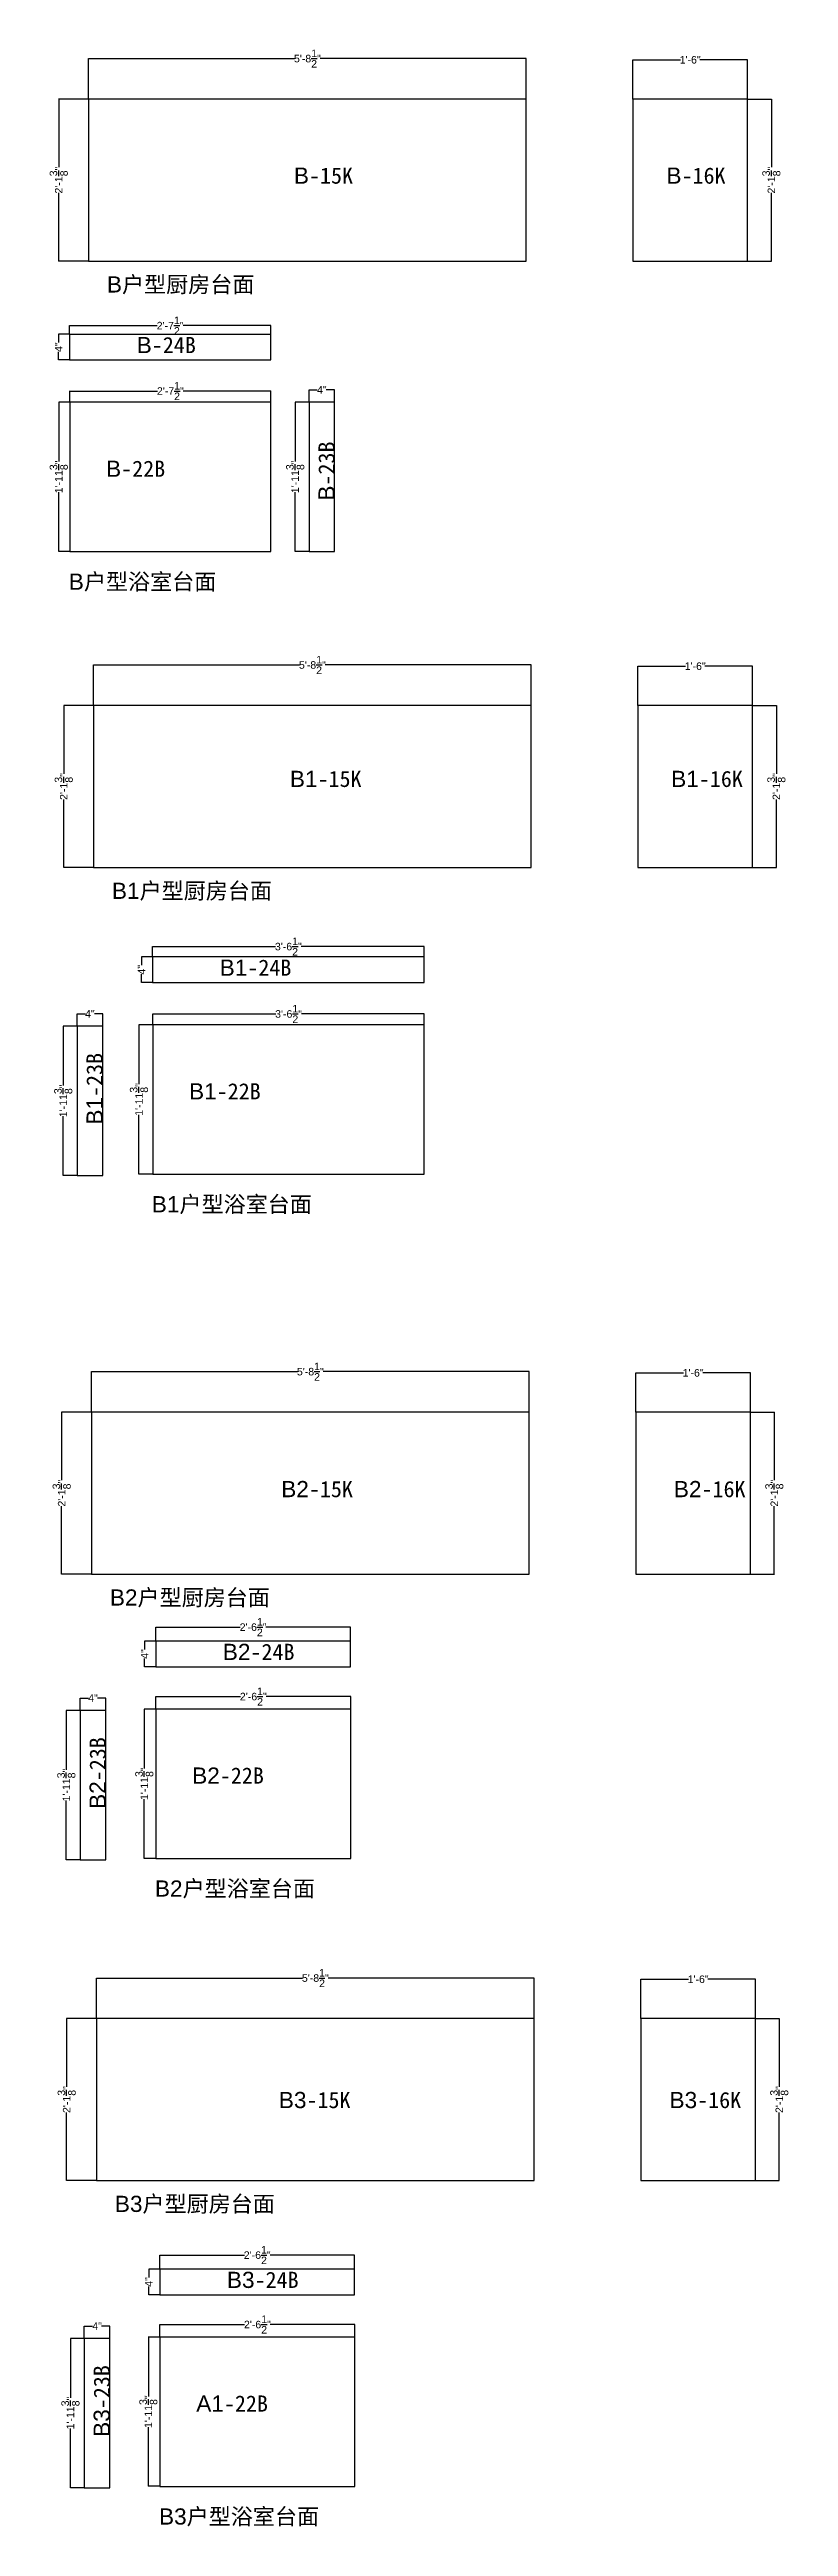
# Model space of a CAD drawing. Header units: inches. Extents: x -997106 to 39633, y -30199 to 1961.
# Drawn here: x 25668 to 28606, y -12896 to -3041 of the extents above; entities that cross this region are included whole.
import ezdxf

# ---------------------------------------------------------------- set-up
doc = ezdxf.new("R2010")
doc.units = ezdxf.units.IN
doc.header["$MEASUREMENT"] = 0
doc.layers.get('Defpoints').update_dxf_attribs({"color": 3})
doc.layers.add('编号', color=10, linetype='Continuous', plot=False)
doc.styles.get("Standard").update_dxf_attribs({"font": 'arial.ttf'})
doc.dimstyles.get("Standard").update_dxf_attribs({"dimtxt": 30, "dimasz": 1, "dimexe": 0.18, "dimexo": 0.0625, "dimgap": 0.09, "dimtad": 0, "dimtoh": 1, "dimdec": 4, "dimlfac": 0.03937, "dimzin": 0, "dimdsep": 46, "dimlunit": 4, "dimtxsty": 'Standard', "dimblk": 'ARCHTICK', "dimcen": 1, "dimadec": 0, "dimazin": 0, "dimtfac": 1, "dimtdec": 4, "dimtix": 1, "dimtofl": 0, "dimtmove": 2, "dimatfit": 3, "dimldrblk": 'ARCHTICK', "dimfxl": 1, "dimtolj": 1, "dimtzin": 0, "dimarcsym": 0})

msp = doc.modelspace()

# ---------------------------------------------------------------- texts
at = {"char_height": 64.3508622, "attachment_point": 1}
for s, insert in [('B{\\fSimSun|b0|i0|c134|p2;户型厨房台面}', (25895.79883, -3942.92955)), ('B{\\fSimSun|b0|i0|c134|p2;户型浴室台面}', (25744.17519, -5125.5741)), ('B1{\\fSimSun|b0|i0|c134|p2;户型厨房台面}', (25915.66623, -6355.57593)), ('B1{\\fSimSun|b0|i0|c134|p2;户型浴室台面}', (26074.25436, -7602.6629)), ('B2{\\fSimSun|b0|i0|c134|p2;户型厨房台面}', (25907.48433, -9167.21558)), ('B2{\\fSimSun|b0|i0|c134|p2;户型浴室台面}', (26086.64589, -10325.15201)), ('B3{\\fSimSun|b0|i0|c134|p2;户型厨房台面}', (25927.35174, -11579.86196)), ('B3{\\fSimSun|b0|i0|c134|p2;户型浴室台面}', (26102.91241, -12823.66021))]:
    msp.add_mtext(s, dxfattribs=dict(at, insert=insert))
at = {"layer": '编号', "char_height": 64.3508622, "attachment_point": 1}
for s, insert in [('B{\\fSimSun|b0|i0|c134|p2;-15K}', (26639.44463, -3509.96875)), ('B{\\fSimSun|b0|i0|c134|p2;-16K}', (28121.18828, -3509.96875)), ('B{\\fSimSun|b0|i0|c134|p2;-24B}', (26014.25669, -4184.17175)), ('B{\\fSimSun|b0|i0|c134|p2;-22B}', (25892.32464, -4676.243)), ('B1{\\fSimSun|b0|i0|c134|p2;-15K}', (26623.41302, -5910.32189)), ('B1{\\fSimSun|b0|i0|c134|p2;-16K}', (28140.06694, -5910.32189)), ('B1{\\fSimSun|b0|i0|c134|p2;-24B}', (26344.33585, -6661.26055)), ('B1{\\fSimSun|b0|i0|c134|p2;-22B}', (26222.4038, -7153.33181)), ('B2{\\fSimSun|b0|i0|c134|p2;-15K}', (26589.0756, -8735.98948)), ('B2{\\fSimSun|b0|i0|c134|p2;-16K}', (28150.67949, -8735.98948)), ('B2{\\fSimSun|b0|i0|c134|p2;-24B}', (26356.72739, -9383.74966)), ('B2{\\fSimSun|b0|i0|c134|p2;-22B}', (26234.79534, -9875.82091)), ('B3{\\fSimSun|b0|i0|c134|p2;-15K}', (26579.53628, -11166.72972)), ('B3{\\fSimSun|b0|i0|c134|p2;-16K}', (28133.38456, -11166.72972)), ('B3{\\fSimSun|b0|i0|c134|p2;-24B}', (26372.99391, -11882.25786)), ('A1{\\fSimSun|b0|i0|c134|p2;-22B}', (26251.06186, -12374.32912))]:
    msp.add_mtext(s, dxfattribs=dict(at, insert=insert))
at = {"layer": '编号', "char_height": 64.3508622, "attachment_point": 1, "rotation": 90}
for s, insert in [('B{\\fSimSun|b0|i0|c134|p2;-23B}', (26736.87208, -4835.28008)), ('B1{\\fSimSun|b0|i0|c134|p2;-23B}', (25814.2877, -7318.02686)), ('B2{\\fSimSun|b0|i0|c134|p2;-23B}', (25826.67923, -10040.51596)), ('B3{\\fSimSun|b0|i0|c134|p2;-23B}', (25842.94576, -12539.02416))]:
    msp.add_mtext(s, dxfattribs=dict(at, insert=insert))

# ---------------------------------------------------------------- blocks, each defined once
blk = doc.blocks.new('_ArchTick')
at = {"color": 0, "linetype": 'ByBlock', "const_width": 0.15}
blk.add_lwpolyline([(-0.5, -0.5), (0.5, 0.5)], dxfattribs=at)
blk = doc.blocks.new('*D202')
at = {"color": 0, "lineweight": -2, "transparency": 16777216}
for p, q in [((25834.7, -8461.9), (25834.7, -8300.7)), ((25834.7, -8300.9), (26653.8, -8300.9)), ((27574.7, -8300.9), (26755.6, -8300.9)), ((27574.7, -8461.9), (27574.7, -8300.7))]:
    blk.add_line(p, q, dxfattribs=at)
at = {"layer": 'Defpoints', "color": 0, "transparency": 16777216}
for p in [(27574.7, -8300.9), (25834.7, -8461.9), (27574.7, -8461.9)]:
    blk.add_point(p, dxfattribs=at)
at = {"color": 0, "lineweight": -2, "transparency": 16777216, "rotation": 180}
blk.add_blockref('_ArchTick', (25834.7, -8300.9), dxfattribs=at)
at = {"color": 0, "lineweight": -2, "transparency": 16777216}
blk.add_blockref('_ArchTick', (27574.7, -8300.9), dxfattribs=at)
at = {"color": 0, "transparency": 16777216, "insert": (26704.7, -8300.9), "char_height": 30, "attachment_point": 5}
blk.add_mtext('\\A1;5\'-8{\\H1x;\\S1/2;}"', dxfattribs=at)
blk = doc.blocks.new('*D203')
at = {"color": 0, "lineweight": -2, "transparency": 16777216}
for p, q in [((25834.7, -8461.9), (25715.5, -8461.9)), ((25715.7, -8461.9), (25715.7, -8733.3)), ((25715.7, -9106.9), (25715.7, -8835.6)), ((25834.7, -9106.9), (25715.5, -9106.9))]:
    blk.add_line(p, q, dxfattribs=at)
at = {"layer": 'Defpoints', "color": 0, "transparency": 16777216}
for p in [(25834.7, -8461.9), (25715.7, -9106.9), (25834.7, -9106.9)]:
    blk.add_point(p, dxfattribs=at)
at = {"color": 0, "lineweight": -2, "transparency": 16777216}
for p, rotation in [((25715.7, -8461.9), 90), ((25715.7, -9106.9), 270)]:
    blk.add_blockref('_ArchTick', p, dxfattribs=dict(at, rotation=rotation))
at = {"color": 0, "transparency": 16777216, "insert": (25715.7, -8784.4), "char_height": 30, "attachment_point": 5, "rotation": 90}
blk.add_mtext('\\A1;2\'-1{\\H1x;\\S3/8;}"', dxfattribs=at)
blk = doc.blocks.new('*D204')
at = {"color": 0, "lineweight": -2, "transparency": 16777216}
for p, q in [((27998.8, -8461.9), (27998.8, -8305.7)), ((27998.8, -8305.8), (28188.8, -8305.8)), ((28455.8, -8305.8), (28265.9, -8305.8)), ((28455.8, -8461.9), (28455.8, -8305.7))]:
    blk.add_line(p, q, dxfattribs=at)
at = {"layer": 'Defpoints', "color": 0, "transparency": 16777216}
for p in [(28455.8, -8305.8), (27998.8, -8461.9), (28455.8, -8461.9)]:
    blk.add_point(p, dxfattribs=at)
at = {"color": 0, "lineweight": -2, "transparency": 16777216, "rotation": 180}
blk.add_blockref('_ArchTick', (27998.8, -8305.8), dxfattribs=at)
at = {"color": 0, "lineweight": -2, "transparency": 16777216}
blk.add_blockref('_ArchTick', (28455.8, -8305.8), dxfattribs=at)
at = {"color": 0, "transparency": 16777216, "insert": (28227.3, -8305.8), "char_height": 30, "attachment_point": 5}
blk.add_mtext('\\A1;1\'-6"', dxfattribs=at)
blk = doc.blocks.new('*D205')
at = {"color": 0, "lineweight": -2, "transparency": 16777216}
for p, q in [((28455.9, -8461.9), (28550.3, -8461.9)), ((28550.1, -8461.9), (28550.1, -8733.3)), ((28550.1, -9106.9), (28550.1, -8835.6)), ((28455.9, -9106.9), (28550.3, -9106.9))]:
    blk.add_line(p, q, dxfattribs=at)
at = {"layer": 'Defpoints', "color": 0, "transparency": 16777216}
for p in [(28455.8, -8461.9), (28455.8, -9106.9), (28550.1, -9106.9)]:
    blk.add_point(p, dxfattribs=at)
at = {"color": 0, "lineweight": -2, "transparency": 16777216}
for p, rotation in [((28550.1, -8461.9), 90), ((28550.1, -9106.9), 270)]:
    blk.add_blockref('_ArchTick', p, dxfattribs=dict(at, rotation=rotation))
at = {"color": 0, "transparency": 16777216, "insert": (28550.1, -8784.4), "char_height": 30, "attachment_point": 5, "rotation": 90}
blk.add_mtext('\\A1;2\'-1{\\H1x;\\S3/8;}"', dxfattribs=at)
blk = doc.blocks.new('*D242')
at = {"color": 0, "lineweight": -2, "transparency": 16777216}
for p, q in [((25854.6, -10874.5), (25854.6, -10713.4)), ((25854.6, -10713.5), (26673.7, -10713.5)), ((27594.6, -10713.5), (26775.5, -10713.5)), ((27594.6, -10874.5), (27594.6, -10713.4))]:
    blk.add_line(p, q, dxfattribs=at)
at = {"layer": 'Defpoints', "color": 0, "transparency": 16777216}
for p in [(27594.6, -10713.5), (25854.6, -10874.6), (27594.6, -10874.6)]:
    blk.add_point(p, dxfattribs=at)
at = {"color": 0, "lineweight": -2, "transparency": 16777216, "rotation": 180}
blk.add_blockref('_ArchTick', (25854.6, -10713.5), dxfattribs=at)
at = {"color": 0, "lineweight": -2, "transparency": 16777216}
blk.add_blockref('_ArchTick', (27594.6, -10713.5), dxfattribs=at)
at = {"color": 0, "transparency": 16777216, "insert": (26724.6, -10713.5), "char_height": 30, "attachment_point": 5}
blk.add_mtext('\\A1;5\'-8{\\H1x;\\S1/2;}"', dxfattribs=at)
blk = doc.blocks.new('*D243')
at = {"color": 0, "lineweight": -2, "transparency": 16777216}
for p, q in [((25854.5, -10874.6), (25735.4, -10874.6)), ((25735.6, -10874.6), (25735.6, -11146)), ((25735.6, -11519.6), (25735.6, -11248.2)), ((25854.5, -11519.6), (25735.4, -11519.6))]:
    blk.add_line(p, q, dxfattribs=at)
at = {"layer": 'Defpoints', "color": 0, "transparency": 16777216}
for p in [(25854.6, -10874.6), (25735.6, -11519.6), (25854.6, -11519.6)]:
    blk.add_point(p, dxfattribs=at)
at = {"color": 0, "lineweight": -2, "transparency": 16777216}
for p, rotation in [((25735.6, -10874.6), 90), ((25735.6, -11519.6), 270)]:
    blk.add_blockref('_ArchTick', p, dxfattribs=dict(at, rotation=rotation))
at = {"color": 0, "transparency": 16777216, "insert": (25735.6, -11197.1), "char_height": 30, "attachment_point": 5, "rotation": 90}
blk.add_mtext('\\A1;2\'-1{\\H1x;\\S3/8;}"', dxfattribs=at)
blk = doc.blocks.new('*D244')
at = {"color": 0, "lineweight": -2, "transparency": 16777216}
for p, q in [((28018.7, -10874.5), (28018.7, -10718.3)), ((28018.7, -10718.5), (28208.6, -10718.5)), ((28475.7, -10718.5), (28285.8, -10718.5)), ((28475.7, -10874.5), (28475.7, -10718.3))]:
    blk.add_line(p, q, dxfattribs=at)
at = {"layer": 'Defpoints', "color": 0, "transparency": 16777216}
for p in [(28475.7, -10718.5), (28018.7, -10874.6), (28475.7, -10874.6)]:
    blk.add_point(p, dxfattribs=at)
at = {"color": 0, "lineweight": -2, "transparency": 16777216, "rotation": 180}
blk.add_blockref('_ArchTick', (28018.7, -10718.5), dxfattribs=at)
at = {"color": 0, "lineweight": -2, "transparency": 16777216}
blk.add_blockref('_ArchTick', (28475.7, -10718.5), dxfattribs=at)
at = {"color": 0, "transparency": 16777216, "insert": (28247.2, -10718.5), "char_height": 30, "attachment_point": 5}
blk.add_mtext('\\A1;1\'-6"', dxfattribs=at)
blk = doc.blocks.new('*D245')
at = {"color": 0, "lineweight": -2, "transparency": 16777216}
for p, q in [((28475.8, -10874.6), (28570.1, -10874.6)), ((28569.9, -10874.6), (28569.9, -11146)), ((28569.9, -11519.6), (28569.9, -11248.2)), ((28475.8, -11519.6), (28570.1, -11519.6))]:
    blk.add_line(p, q, dxfattribs=at)
at = {"layer": 'Defpoints', "color": 0, "transparency": 16777216}
for p in [(28475.7, -10874.6), (28475.7, -11519.6), (28569.9, -11519.6)]:
    blk.add_point(p, dxfattribs=at)
at = {"color": 0, "lineweight": -2, "transparency": 16777216}
for p, rotation in [((28569.9, -10874.6), 90), ((28569.9, -11519.6), 270)]:
    blk.add_blockref('_ArchTick', p, dxfattribs=dict(at, rotation=rotation))
at = {"color": 0, "transparency": 16777216, "insert": (28569.9, -11197.1), "char_height": 30, "attachment_point": 5, "rotation": 90}
blk.add_mtext('\\A1;2\'-1{\\H1x;\\S3/8;}"', dxfattribs=at)
blk = doc.blocks.new('*D994')
at = {"color": 0, "lineweight": -2, "transparency": 16777216}
for p, q in [((25789.2, -9648.8), (25734.2, -9648.8)), ((25734.3, -9648.8), (25734.3, -9884.8)), ((25734.3, -10242.8), (25734.3, -10006.9)), ((25789.2, -10242.8), (25734.2, -10242.8))]:
    blk.add_line(p, q, dxfattribs=at)
at = {"layer": 'Defpoints', "color": 0, "transparency": 16777216}
for p in [(25789.3, -9648.8), (25734.3, -10242.8), (25789.3, -10242.8)]:
    blk.add_point(p, dxfattribs=at)
at = {"color": 0, "lineweight": -2, "transparency": 16777216}
for p, rotation in [((25734.3, -9648.8), 90), ((25734.3, -10242.8), 270)]:
    blk.add_blockref('_ArchTick', p, dxfattribs=dict(at, rotation=rotation))
at = {"color": 0, "transparency": 16777216, "insert": (25734.3, -9945.8), "char_height": 30, "attachment_point": 5, "rotation": 90}
blk.add_mtext('\\A1;1\'-11{\\H1x;\\S3/8;}"', dxfattribs=at)
blk = doc.blocks.new('*D995')
at = {"color": 0, "lineweight": -2, "transparency": 16777216}
for p, q in [((25789.3, -9648.8), (25789.3, -9599.6)), ((25789.3, -9599.7), (25822.4, -9599.7)), ((25891.3, -9599.7), (25858.2, -9599.7)), ((25891.3, -9648.8), (25891.3, -9599.6))]:
    blk.add_line(p, q, dxfattribs=at)
at = {"layer": 'Defpoints', "color": 0, "transparency": 16777216}
for p in [(25789.3, -9648.8), (25891.3, -9599.7), (25891.3, -9648.8)]:
    blk.add_point(p, dxfattribs=at)
at = {"color": 0, "lineweight": -2, "transparency": 16777216, "rotation": 180}
blk.add_blockref('_ArchTick', (25789.3, -9599.7), dxfattribs=at)
at = {"color": 0, "lineweight": -2, "transparency": 16777216}
blk.add_blockref('_ArchTick', (25891.3, -9599.7), dxfattribs=at)
at = {"color": 0, "transparency": 16777216, "insert": (25840.3, -9599.7), "char_height": 30, "attachment_point": 5}
blk.add_mtext('\\A1;4"', dxfattribs=at)
blk = doc.blocks.new('*D983')
at = {"color": 0, "lineweight": -2, "transparency": 16777216}
for p, q in [((26089.7, -9373.3), (26045.6, -9373.3)), ((26045.8, -9373.3), (26045.8, -9406.4)), ((26045.8, -9475.3), (26045.8, -9442.2)), ((26089.7, -9475.3), (26045.6, -9475.3))]:
    blk.add_line(p, q, dxfattribs=at)
at = {"layer": 'Defpoints', "color": 0, "transparency": 16777216}
for p in [(26089.7, -9373.3), (26045.8, -9475.3), (26089.7, -9475.3)]:
    blk.add_point(p, dxfattribs=at)
at = {"color": 0, "lineweight": -2, "transparency": 16777216}
for p, rotation in [((26045.8, -9373.3), 90), ((26045.8, -9475.3), 270)]:
    blk.add_blockref('_ArchTick', p, dxfattribs=dict(at, rotation=rotation))
at = {"color": 0, "transparency": 16777216, "insert": (26045.8, -9424.3), "char_height": 30, "attachment_point": 5, "rotation": 90}
blk.add_mtext('\\A1;4"', dxfattribs=at)
blk = doc.blocks.new('*D996')
at = {"color": 0, "lineweight": -2, "transparency": 16777216}
for p, q in [((26089.7, -9371.6), (26089.7, -9317.2)), ((26089.7, -9317.4), (26426.1, -9317.4)), ((26864.7, -9317.4), (26528.4, -9317.4)), ((26864.7, -9373.2), (26864.7, -9317.2))]:
    blk.add_line(p, q, dxfattribs=at)
at = {"layer": 'Defpoints', "color": 0, "transparency": 16777216}
for p in [(26864.7, -9317.4), (26089.7, -9371.6), (26864.7, -9373.3)]:
    blk.add_point(p, dxfattribs=at)
at = {"color": 0, "lineweight": -2, "transparency": 16777216, "rotation": 180}
blk.add_blockref('_ArchTick', (26089.7, -9317.4), dxfattribs=at)
at = {"color": 0, "lineweight": -2, "transparency": 16777216}
blk.add_blockref('_ArchTick', (26864.7, -9317.4), dxfattribs=at)
at = {"color": 0, "transparency": 16777216, "insert": (26477.2, -9317.4), "char_height": 30, "attachment_point": 5}
blk.add_mtext('\\A1;2\'-6{\\H1x;\\S1/2;}"', dxfattribs=at)
blk = doc.blocks.new('*D997')
at = {"color": 0, "lineweight": -2, "transparency": 16777216}
for p, q in [((26090.5, -9643.4), (26090.5, -9593.4)), ((26090.5, -9593.6), (26426.8, -9593.6)), ((26865.5, -9593.6), (26529.1, -9593.6)), ((26865.5, -9643.4), (26865.5, -9593.4))]:
    blk.add_line(p, q, dxfattribs=at)
at = {"layer": 'Defpoints', "color": 0, "transparency": 16777216}
for p in [(26090.5, -9643.4), (26865.5, -9593.6), (26865.5, -9643.4)]:
    blk.add_point(p, dxfattribs=at)
at = {"color": 0, "lineweight": -2, "transparency": 16777216, "rotation": 180}
blk.add_blockref('_ArchTick', (26090.5, -9593.6), dxfattribs=at)
at = {"color": 0, "lineweight": -2, "transparency": 16777216}
blk.add_blockref('_ArchTick', (26865.5, -9593.6), dxfattribs=at)
at = {"color": 0, "transparency": 16777216, "insert": (26478, -9593.6), "char_height": 30, "attachment_point": 5}
blk.add_mtext('\\A1;2\'-6{\\H1x;\\S1/2;}"', dxfattribs=at)
blk = doc.blocks.new('*D998')
at = {"color": 0, "lineweight": -2, "transparency": 16777216}
for p, q in [((26090.4, -9643.4), (26044.1, -9643.4)), ((26044.3, -9643.4), (26044.3, -9879.3)), ((26044.3, -10237.4), (26044.3, -10001.5)), ((26090.4, -10237.4), (26044.1, -10237.4))]:
    blk.add_line(p, q, dxfattribs=at)
at = {"layer": 'Defpoints', "color": 0, "transparency": 16777216}
for p in [(26090.5, -9643.4), (26044.3, -10237.4), (26090.5, -10237.4)]:
    blk.add_point(p, dxfattribs=at)
at = {"color": 0, "lineweight": -2, "transparency": 16777216}
for p, rotation in [((26044.3, -9643.4), 90), ((26044.3, -10237.4), 270)]:
    blk.add_blockref('_ArchTick', p, dxfattribs=dict(at, rotation=rotation))
at = {"color": 0, "transparency": 16777216, "insert": (26044.3, -9940.4), "char_height": 30, "attachment_point": 5, "rotation": 90}
blk.add_mtext('\\A1;1\'-11{\\H1x;\\S3/8;}"', dxfattribs=at)
blk = doc.blocks.new('*D1018')
at = {"color": 0, "lineweight": -2, "transparency": 16777216}
for p, q in [((25805.5, -12147.4), (25750.4, -12147.4)), ((25750.6, -12147.4), (25750.6, -12383.3)), ((25750.6, -12741.4), (25750.6, -12505.4)), ((25805.5, -12741.4), (25750.4, -12741.4))]:
    blk.add_line(p, q, dxfattribs=at)
at = {"layer": 'Defpoints', "color": 0, "transparency": 16777216}
for p in [(25805.6, -12147.4), (25750.6, -12741.4), (25805.6, -12741.4)]:
    blk.add_point(p, dxfattribs=at)
at = {"color": 0, "lineweight": -2, "transparency": 16777216}
for p, rotation in [((25750.6, -12147.4), 90), ((25750.6, -12741.4), 270)]:
    blk.add_blockref('_ArchTick', p, dxfattribs=dict(at, rotation=rotation))
at = {"color": 0, "transparency": 16777216, "insert": (25750.6, -12444.4), "char_height": 30, "attachment_point": 5, "rotation": 90}
blk.add_mtext('\\A1;1\'-11{\\H1x;\\S3/8;}"', dxfattribs=at)
blk = doc.blocks.new('*D1019')
at = {"color": 0, "lineweight": -2, "transparency": 16777216}
for p, q in [((25805.6, -12147.3), (25805.6, -12098.1)), ((25805.6, -12098.3), (25838.6, -12098.3)), ((25907.6, -12098.3), (25874.5, -12098.3)), ((25907.6, -12147.3), (25907.6, -12098.1))]:
    blk.add_line(p, q, dxfattribs=at)
at = {"layer": 'Defpoints', "color": 0, "transparency": 16777216}
for p in [(25907.6, -12098.3), (25805.6, -12147.4), (25907.6, -12147.4)]:
    blk.add_point(p, dxfattribs=at)
at = {"color": 0, "lineweight": -2, "transparency": 16777216, "rotation": 180}
blk.add_blockref('_ArchTick', (25805.6, -12098.3), dxfattribs=at)
at = {"color": 0, "lineweight": -2, "transparency": 16777216}
blk.add_blockref('_ArchTick', (25907.6, -12098.3), dxfattribs=at)
at = {"color": 0, "transparency": 16777216, "insert": (25856.6, -12098.3), "char_height": 30, "attachment_point": 5}
blk.add_mtext('\\A1;4"', dxfattribs=at)
blk = doc.blocks.new('*D1007')
at = {"color": 0, "lineweight": -2, "transparency": 16777216}
for p, q in [((26105.9, -11871.8), (26061.9, -11871.8)), ((26062.1, -11871.8), (26062.1, -11904.9)), ((26105.9, -11973.8), (26061.9, -11973.8)), ((26062.1, -11973.8), (26062.1, -11940.7))]:
    blk.add_line(p, q, dxfattribs=at)
at = {"layer": 'Defpoints', "color": 0, "transparency": 16777216}
for p in [(26106, -11871.8), (26062.1, -11973.8), (26106, -11973.8)]:
    blk.add_point(p, dxfattribs=at)
at = {"color": 0, "lineweight": -2, "transparency": 16777216}
for p, rotation in [((26062.1, -11871.8), 90), ((26062.1, -11973.8), 270)]:
    blk.add_blockref('_ArchTick', p, dxfattribs=dict(at, rotation=rotation))
at = {"color": 0, "transparency": 16777216, "insert": (26062.1, -11922.8), "char_height": 30, "attachment_point": 5, "rotation": 90}
blk.add_mtext('\\A1;4"', dxfattribs=at)
blk = doc.blocks.new('*D1020')
at = {"color": 0, "lineweight": -2, "transparency": 16777216}
for p, q in [((26106, -11870.1), (26106, -11815.7)), ((26106, -11815.9), (26442.3, -11815.9)), ((26881, -11815.9), (26544.6, -11815.9)), ((26881, -11871.7), (26881, -11815.7))]:
    blk.add_line(p, q, dxfattribs=at)
at = {"layer": 'Defpoints', "color": 0, "transparency": 16777216}
for p in [(26881, -11815.9), (26106, -11870.2), (26881, -11871.8)]:
    blk.add_point(p, dxfattribs=at)
at = {"color": 0, "lineweight": -2, "transparency": 16777216, "rotation": 180}
blk.add_blockref('_ArchTick', (26106, -11815.9), dxfattribs=at)
at = {"color": 0, "lineweight": -2, "transparency": 16777216}
blk.add_blockref('_ArchTick', (26881, -11815.9), dxfattribs=at)
at = {"color": 0, "transparency": 16777216, "insert": (26493.5, -11815.9), "char_height": 30, "attachment_point": 5}
blk.add_mtext('\\A1;2\'-6{\\H1x;\\S1/2;}"', dxfattribs=at)
blk = doc.blocks.new('*D1021')
at = {"color": 0, "lineweight": -2, "transparency": 16777216}
for p, q in [((26106.7, -12141.9), (26106.7, -12091.9)), ((26106.7, -12092.1), (26443.1, -12092.1)), ((26881.7, -12092.1), (26545.4, -12092.1)), ((26881.7, -12141.9), (26881.7, -12091.9))]:
    blk.add_line(p, q, dxfattribs=at)
at = {"layer": 'Defpoints', "color": 0, "transparency": 16777216}
for p in [(26881.7, -12092.1), (26106.7, -12141.9), (26881.7, -12141.9)]:
    blk.add_point(p, dxfattribs=at)
at = {"color": 0, "lineweight": -2, "transparency": 16777216, "rotation": 180}
blk.add_blockref('_ArchTick', (26106.7, -12092.1), dxfattribs=at)
at = {"color": 0, "lineweight": -2, "transparency": 16777216}
blk.add_blockref('_ArchTick', (26881.7, -12092.1), dxfattribs=at)
at = {"color": 0, "transparency": 16777216, "insert": (26494.2, -12092.1), "char_height": 30, "attachment_point": 5}
blk.add_mtext('\\A1;2\'-6{\\H1x;\\S1/2;}"', dxfattribs=at)
blk = doc.blocks.new('*D1022')
at = {"color": 0, "lineweight": -2, "transparency": 16777216}
for p, q in [((26106.7, -12141.9), (26060.3, -12141.9)), ((26060.5, -12141.9), (26060.5, -12377.9)), ((26060.5, -12735.9), (26060.5, -12500)), ((26106.7, -12735.9), (26060.3, -12735.9))]:
    blk.add_line(p, q, dxfattribs=at)
at = {"layer": 'Defpoints', "color": 0, "transparency": 16777216}
for p in [(26106.7, -12141.9), (26060.5, -12735.9), (26106.7, -12735.9)]:
    blk.add_point(p, dxfattribs=at)
at = {"color": 0, "lineweight": -2, "transparency": 16777216}
for p, rotation in [((26060.5, -12141.9), 90), ((26060.5, -12735.9), 270)]:
    blk.add_blockref('_ArchTick', p, dxfattribs=dict(at, rotation=rotation))
at = {"color": 0, "transparency": 16777216, "insert": (26060.5, -12438.9), "char_height": 30, "attachment_point": 5, "rotation": 90}
blk.add_mtext('\\A1;1\'-11{\\H1x;\\S3/8;}"', dxfattribs=at)
blk = doc.blocks.new('*D114')
at = {"color": 0, "lineweight": -2, "transparency": 16777216}
for p, q in [((25823, -3237.6), (25823, -3076.4)), ((25823, -3076.6), (26642.1, -3076.6)), ((27563, -3076.6), (26743.9, -3076.6)), ((27563, -3237.6), (27563, -3076.4))]:
    blk.add_line(p, q, dxfattribs=at)
at = {"layer": 'Defpoints', "color": 0, "transparency": 16777216}
for p in [(27563, -3076.6), (25823, -3237.7), (27563, -3237.7)]:
    blk.add_point(p, dxfattribs=at)
at = {"color": 0, "lineweight": -2, "transparency": 16777216, "rotation": 180}
blk.add_blockref('_ArchTick', (25823, -3076.6), dxfattribs=at)
at = {"color": 0, "lineweight": -2, "transparency": 16777216}
blk.add_blockref('_ArchTick', (27563, -3076.6), dxfattribs=at)
at = {"color": 0, "transparency": 16777216, "insert": (26693, -3076.6), "char_height": 30, "attachment_point": 5}
blk.add_mtext('\\A1;5\'-8{\\H1x;\\S1/2;}"', dxfattribs=at)
blk = doc.blocks.new('*D115')
at = {"color": 0, "lineweight": -2, "transparency": 16777216}
for p, q in [((25823, -3237.7), (25703.8, -3237.7)), ((25704, -3237.7), (25704, -3509.1)), ((25704, -3882.7), (25704, -3611.3)), ((25823, -3882.7), (25703.8, -3882.7))]:
    blk.add_line(p, q, dxfattribs=at)
at = {"layer": 'Defpoints', "color": 0, "transparency": 16777216}
for p in [(25823, -3237.7), (25704, -3882.7), (25823, -3882.7)]:
    blk.add_point(p, dxfattribs=at)
at = {"color": 0, "lineweight": -2, "transparency": 16777216}
for p, rotation in [((25704, -3237.7), 90), ((25704, -3882.7), 270)]:
    blk.add_blockref('_ArchTick', p, dxfattribs=dict(at, rotation=rotation))
at = {"color": 0, "transparency": 16777216, "insert": (25704, -3560.2), "char_height": 30, "attachment_point": 5, "rotation": 90}
blk.add_mtext('\\A1;2\'-1{\\H1x;\\S3/8;}"', dxfattribs=at)
blk = doc.blocks.new('*D116')
at = {"color": 0, "lineweight": -2, "transparency": 16777216}
for p, q in [((27987.1, -3237.6), (27987.1, -3081.4)), ((27987.1, -3081.6), (28177.1, -3081.6)), ((28444.1, -3081.6), (28254.2, -3081.6)), ((28444.1, -3237.6), (28444.1, -3081.4))]:
    blk.add_line(p, q, dxfattribs=at)
at = {"layer": 'Defpoints', "color": 0, "transparency": 16777216}
for p in [(28444.1, -3081.6), (27987.1, -3237.7), (28444.1, -3237.7)]:
    blk.add_point(p, dxfattribs=at)
at = {"color": 0, "lineweight": -2, "transparency": 16777216, "rotation": 180}
blk.add_blockref('_ArchTick', (27987.1, -3081.6), dxfattribs=at)
at = {"color": 0, "lineweight": -2, "transparency": 16777216}
blk.add_blockref('_ArchTick', (28444.1, -3081.6), dxfattribs=at)
at = {"color": 0, "transparency": 16777216, "insert": (28215.6, -3081.6), "char_height": 30, "attachment_point": 5}
blk.add_mtext('\\A1;1\'-6"', dxfattribs=at)
blk = doc.blocks.new('*D117')
at = {"color": 0, "lineweight": -2, "transparency": 16777216}
for p, q in [((28444.2, -3237.7), (28538.6, -3237.7)), ((28538.4, -3237.7), (28538.4, -3509.1)), ((28538.4, -3882.7), (28538.4, -3611.3)), ((28444.2, -3882.7), (28538.6, -3882.7))]:
    blk.add_line(p, q, dxfattribs=at)
at = {"layer": 'Defpoints', "color": 0, "transparency": 16777216}
for p in [(28444.1, -3237.7), (28444.1, -3882.7), (28538.4, -3882.7)]:
    blk.add_point(p, dxfattribs=at)
at = {"color": 0, "lineweight": -2, "transparency": 16777216}
for p, rotation in [((28538.4, -3237.7), 90), ((28538.4, -3882.7), 270)]:
    blk.add_blockref('_ArchTick', p, dxfattribs=dict(at, rotation=rotation))
at = {"color": 0, "transparency": 16777216, "insert": (28538.4, -3560.2), "char_height": 30, "attachment_point": 5, "rotation": 90}
blk.add_mtext('\\A1;2\'-1{\\H1x;\\S3/8;}"', dxfattribs=at)
blk = doc.blocks.new('*D158')
at = {"color": 0, "lineweight": -2, "transparency": 16777216}
for p, q in [((25842.9, -5650.2), (25842.9, -5489.1)), ((25842.9, -5489.2), (26662, -5489.2)), ((27582.9, -5489.2), (26763.8, -5489.2)), ((27582.9, -5650.2), (27582.9, -5489.1))]:
    blk.add_line(p, q, dxfattribs=at)
at = {"layer": 'Defpoints', "color": 0, "transparency": 16777216}
for p in [(27582.9, -5489.2), (25842.9, -5650.3), (27582.9, -5650.3)]:
    blk.add_point(p, dxfattribs=at)
at = {"color": 0, "lineweight": -2, "transparency": 16777216, "rotation": 180}
blk.add_blockref('_ArchTick', (25842.9, -5489.2), dxfattribs=at)
at = {"color": 0, "lineweight": -2, "transparency": 16777216}
blk.add_blockref('_ArchTick', (27582.9, -5489.2), dxfattribs=at)
at = {"color": 0, "transparency": 16777216, "insert": (26712.9, -5489.2), "char_height": 30, "attachment_point": 5}
blk.add_mtext('\\A1;5\'-8{\\H1x;\\S1/2;}"', dxfattribs=at)
blk = doc.blocks.new('*D159')
at = {"color": 0, "lineweight": -2, "transparency": 16777216}
for p, q in [((25842.8, -5650.3), (25723.7, -5650.3)), ((25723.9, -5650.3), (25723.9, -5921.7)), ((25723.9, -6295.3), (25723.9, -6023.9)), ((25842.8, -6295.3), (25723.7, -6295.3))]:
    blk.add_line(p, q, dxfattribs=at)
at = {"layer": 'Defpoints', "color": 0, "transparency": 16777216}
for p in [(25842.9, -5650.3), (25723.9, -6295.3), (25842.9, -6295.3)]:
    blk.add_point(p, dxfattribs=at)
at = {"color": 0, "lineweight": -2, "transparency": 16777216}
for p, rotation in [((25723.9, -5650.3), 90), ((25723.9, -6295.3), 270)]:
    blk.add_blockref('_ArchTick', p, dxfattribs=dict(at, rotation=rotation))
at = {"color": 0, "transparency": 16777216, "insert": (25723.9, -5972.8), "char_height": 30, "attachment_point": 5, "rotation": 90}
blk.add_mtext('\\A1;2\'-1{\\H1x;\\S3/8;}"', dxfattribs=at)
blk = doc.blocks.new('*D160')
at = {"color": 0, "lineweight": -2, "transparency": 16777216}
for p, q in [((28007, -5650.2), (28007, -5494)), ((28007, -5494.2), (28197, -5494.2)), ((28464, -5494.2), (28274.1, -5494.2)), ((28464, -5650.2), (28464, -5494))]:
    blk.add_line(p, q, dxfattribs=at)
at = {"layer": 'Defpoints', "color": 0, "transparency": 16777216}
for p in [(28464, -5494.2), (28007, -5650.3), (28464, -5650.3)]:
    blk.add_point(p, dxfattribs=at)
at = {"color": 0, "lineweight": -2, "transparency": 16777216, "rotation": 180}
blk.add_blockref('_ArchTick', (28007, -5494.2), dxfattribs=at)
at = {"color": 0, "lineweight": -2, "transparency": 16777216}
blk.add_blockref('_ArchTick', (28464, -5494.2), dxfattribs=at)
at = {"color": 0, "transparency": 16777216, "insert": (28235.5, -5494.2), "char_height": 30, "attachment_point": 5}
blk.add_mtext('\\A1;1\'-6"', dxfattribs=at)
blk = doc.blocks.new('*D161')
at = {"color": 0, "lineweight": -2, "transparency": 16777216}
for p, q in [((28464.1, -5650.3), (28558.4, -5650.3)), ((28558.3, -5650.3), (28558.3, -5921.7)), ((28558.3, -6295.3), (28558.3, -6023.9)), ((28464.1, -6295.3), (28558.4, -6295.3))]:
    blk.add_line(p, q, dxfattribs=at)
at = {"layer": 'Defpoints', "color": 0, "transparency": 16777216}
for p in [(28464, -5650.3), (28464, -6295.3), (28558.3, -6295.3)]:
    blk.add_point(p, dxfattribs=at)
at = {"color": 0, "lineweight": -2, "transparency": 16777216}
for p, rotation in [((28558.3, -5650.3), 90), ((28558.3, -6295.3), 270)]:
    blk.add_blockref('_ArchTick', p, dxfattribs=dict(at, rotation=rotation))
at = {"color": 0, "transparency": 16777216, "insert": (28558.3, -5972.8), "char_height": 30, "attachment_point": 5, "rotation": 90}
blk.add_mtext('\\A1;2\'-1{\\H1x;\\S3/8;}"', dxfattribs=at)
blk = doc.blocks.new('*D837')
at = {"color": 0, "lineweight": -2, "transparency": 16777216}
for p, q in [((25776.8, -6926.4), (25721.8, -6926.4)), ((25722, -6926.4), (25722, -7162.3)), ((25722, -7520.4), (25722, -7284.5)), ((25776.8, -7520.4), (25721.8, -7520.4))]:
    blk.add_line(p, q, dxfattribs=at)
at = {"layer": 'Defpoints', "color": 0, "transparency": 16777216}
for p in [(25776.9, -6926.4), (25722, -7520.4), (25776.9, -7520.4)]:
    blk.add_point(p, dxfattribs=at)
at = {"color": 0, "lineweight": -2, "transparency": 16777216}
for p, rotation in [((25722, -6926.4), 90), ((25722, -7520.4), 270)]:
    blk.add_blockref('_ArchTick', p, dxfattribs=dict(at, rotation=rotation))
at = {"color": 0, "transparency": 16777216, "insert": (25722, -7223.4), "char_height": 30, "attachment_point": 5, "rotation": 90}
blk.add_mtext('\\A1;1\'-11{\\H1x;\\S3/8;}"', dxfattribs=at)
blk = doc.blocks.new('*D838')
at = {"color": 0, "lineweight": -2, "transparency": 16777216}
for p, q in [((25776.9, -6926.3), (25776.9, -6877.1)), ((25776.9, -6877.3), (25810, -6877.3)), ((25878.9, -6877.3), (25845.8, -6877.3)), ((25878.9, -6926.3), (25878.9, -6877.1))]:
    blk.add_line(p, q, dxfattribs=at)
at = {"layer": 'Defpoints', "color": 0, "transparency": 16777216}
for p in [(25878.9, -6877.3), (25776.9, -6926.4), (25878.9, -6926.4)]:
    blk.add_point(p, dxfattribs=at)
at = {"color": 0, "lineweight": -2, "transparency": 16777216, "rotation": 180}
blk.add_blockref('_ArchTick', (25776.9, -6877.3), dxfattribs=at)
at = {"color": 0, "lineweight": -2, "transparency": 16777216}
blk.add_blockref('_ArchTick', (25878.9, -6877.3), dxfattribs=at)
at = {"color": 0, "transparency": 16777216, "insert": (25827.9, -6877.3), "char_height": 30, "attachment_point": 5}
blk.add_mtext('\\A1;4"', dxfattribs=at)
blk = doc.blocks.new('*D836')
at = {"color": 0, "lineweight": -2, "transparency": 16777216}
for p, q in [((26077.3, -6650.8), (26033.3, -6650.8)), ((26033.4, -6650.8), (26033.4, -6683.9)), ((26077.3, -6752.8), (26033.3, -6752.8)), ((26033.4, -6752.8), (26033.4, -6719.7))]:
    blk.add_line(p, q, dxfattribs=at)
at = {"layer": 'Defpoints', "color": 0, "transparency": 16777216}
for p in [(26077.3, -6650.8), (26033.4, -6752.8), (26077.3, -6752.8)]:
    blk.add_point(p, dxfattribs=at)
at = {"color": 0, "lineweight": -2, "transparency": 16777216}
for p, rotation in [((26033.4, -6650.8), 90), ((26033.4, -6752.8), 270)]:
    blk.add_blockref('_ArchTick', p, dxfattribs=dict(at, rotation=rotation))
at = {"color": 0, "transparency": 16777216, "insert": (26033.4, -6701.8), "char_height": 30, "attachment_point": 5, "rotation": 90}
blk.add_mtext('\\A1;4"', dxfattribs=at)
blk = doc.blocks.new('*D839')
at = {"color": 0, "lineweight": -2, "transparency": 16777216}
for p, q in [((26078.1, -6920.9), (26078.1, -6877.5)), ((26078.1, -6877.7), (26567.2, -6877.7)), ((27158.1, -6877.7), (26669, -6877.7)), ((27158.1, -6920.9), (27158.1, -6877.5))]:
    blk.add_line(p, q, dxfattribs=at)
at = {"layer": 'Defpoints', "color": 0, "transparency": 16777216}
for p in [(27158.1, -6877.7), (26078.1, -6920.9), (27158.1, -6920.9)]:
    blk.add_point(p, dxfattribs=at)
at = {"color": 0, "lineweight": -2, "transparency": 16777216, "rotation": 180}
blk.add_blockref('_ArchTick', (26078.1, -6877.7), dxfattribs=at)
at = {"color": 0, "lineweight": -2, "transparency": 16777216}
blk.add_blockref('_ArchTick', (27158.1, -6877.7), dxfattribs=at)
at = {"color": 0, "transparency": 16777216, "insert": (26618.1, -6877.7), "char_height": 30, "attachment_point": 5}
blk.add_mtext('\\A1;3\'-6{\\H1x;\\S1/2;}"', dxfattribs=at)
blk = doc.blocks.new('*D840')
at = {"color": 0, "lineweight": -2, "transparency": 16777216}
for p, q in [((26077.3, -6650.8), (26077.3, -6609.4)), ((26077.3, -6609.6), (26566.4, -6609.6)), ((27157.3, -6609.6), (26668.2, -6609.6)), ((27157.3, -6650.8), (27157.3, -6609.4))]:
    blk.add_line(p, q, dxfattribs=at)
at = {"layer": 'Defpoints', "color": 0, "transparency": 16777216}
for p in [(26077.3, -6650.8), (27157.3, -6609.6), (27157.3, -6650.8)]:
    blk.add_point(p, dxfattribs=at)
at = {"color": 0, "lineweight": -2, "transparency": 16777216, "rotation": 180}
blk.add_blockref('_ArchTick', (26077.3, -6609.6), dxfattribs=at)
at = {"color": 0, "lineweight": -2, "transparency": 16777216}
blk.add_blockref('_ArchTick', (27157.3, -6609.6), dxfattribs=at)
at = {"color": 0, "transparency": 16777216, "insert": (26617.3, -6609.6), "char_height": 30, "attachment_point": 5}
blk.add_mtext('\\A1;3\'-6{\\H1x;\\S1/2;}"', dxfattribs=at)
blk = doc.blocks.new('*D841')
at = {"color": 0, "lineweight": -2, "transparency": 16777216}
for p, q in [((26078, -6920.9), (26022.9, -6920.9)), ((26023.1, -6920.9), (26023.1, -7156.9)), ((26023.1, -7514.9), (26023.1, -7279)), ((26078, -7514.9), (26022.9, -7514.9))]:
    blk.add_line(p, q, dxfattribs=at)
at = {"layer": 'Defpoints', "color": 0, "transparency": 16777216}
for p in [(26078.1, -6920.9), (26023.1, -7514.9), (26078.1, -7514.9)]:
    blk.add_point(p, dxfattribs=at)
at = {"color": 0, "lineweight": -2, "transparency": 16777216}
for p, rotation in [((26023.1, -6920.9), 90), ((26023.1, -7514.9), 270)]:
    blk.add_blockref('_ArchTick', p, dxfattribs=dict(at, rotation=rotation))
at = {"color": 0, "transparency": 16777216, "insert": (26023.1, -7217.9), "char_height": 30, "attachment_point": 5, "rotation": 90}
blk.add_mtext('\\A1;1\'-11{\\H1x;\\S3/8;}"', dxfattribs=at)
blk = doc.blocks.new('*D1214')
at = {"color": 0, "lineweight": -2, "transparency": 16777216}
for p, q in [((26699.4, -4443.6), (26644.4, -4443.6)), ((26644.5, -4443.6), (26644.5, -4679.5)), ((26644.5, -5037.6), (26644.5, -4801.7)), ((26699.4, -5037.6), (26644.4, -5037.6))]:
    blk.add_line(p, q, dxfattribs=at)
at = {"layer": 'Defpoints', "color": 0, "transparency": 16777216}
for p in [(26699.5, -4443.6), (26644.5, -5037.6), (26699.5, -5037.6)]:
    blk.add_point(p, dxfattribs=at)
at = {"color": 0, "lineweight": -2, "transparency": 16777216}
for p, rotation in [((26644.5, -4443.6), 90), ((26644.5, -5037.6), 270)]:
    blk.add_blockref('_ArchTick', p, dxfattribs=dict(at, rotation=rotation))
at = {"color": 0, "transparency": 16777216, "insert": (26644.5, -4740.6), "char_height": 30, "attachment_point": 5, "rotation": 90}
blk.add_mtext('\\A1;1\'-11{\\H1x;\\S3/8;}"', dxfattribs=at)
blk = doc.blocks.new('*D1215')
at = {"color": 0, "lineweight": -2, "transparency": 16777216}
for p, q in [((26699.5, -4443.5), (26699.5, -4394.3)), ((26699.5, -4394.5), (26732.6, -4394.5)), ((26801.5, -4394.5), (26768.4, -4394.5)), ((26801.5, -4443.5), (26801.5, -4394.3))]:
    blk.add_line(p, q, dxfattribs=at)
at = {"layer": 'Defpoints', "color": 0, "transparency": 16777216}
for p in [(26801.5, -4394.5), (26699.5, -4443.6), (26801.5, -4443.6)]:
    blk.add_point(p, dxfattribs=at)
at = {"color": 0, "lineweight": -2, "transparency": 16777216, "rotation": 180}
blk.add_blockref('_ArchTick', (26699.5, -4394.5), dxfattribs=at)
at = {"color": 0, "lineweight": -2, "transparency": 16777216}
blk.add_blockref('_ArchTick', (26801.5, -4394.5), dxfattribs=at)
at = {"color": 0, "transparency": 16777216, "insert": (26750.5, -4394.5), "char_height": 30, "attachment_point": 5}
blk.add_mtext('\\A1;4"', dxfattribs=at)
blk = doc.blocks.new('*D1216')
at = {"color": 0, "lineweight": -2, "transparency": 16777216}
for p, q in [((25748, -4443.8), (25748, -4399.1)), ((25748, -4399.3), (26096.8, -4399.3)), ((26548, -4399.3), (26199.1, -4399.3)), ((26548, -4443.8), (26548, -4399.1))]:
    blk.add_line(p, q, dxfattribs=at)
at = {"layer": 'Defpoints', "color": 0, "transparency": 16777216}
for p in [(26548, -4399.3), (25748, -4443.9), (26548, -4443.9)]:
    blk.add_point(p, dxfattribs=at)
at = {"color": 0, "lineweight": -2, "transparency": 16777216, "rotation": 180}
blk.add_blockref('_ArchTick', (25748, -4399.3), dxfattribs=at)
at = {"color": 0, "lineweight": -2, "transparency": 16777216}
blk.add_blockref('_ArchTick', (26548, -4399.3), dxfattribs=at)
at = {"color": 0, "transparency": 16777216, "insert": (26148, -4399.3), "char_height": 30, "attachment_point": 5}
blk.add_mtext('\\A1;2\'-7{\\H1x;\\S1/2;}"', dxfattribs=at)
blk = doc.blocks.new('*D1217')
at = {"color": 0, "lineweight": -2, "transparency": 16777216}
for p, q in [((25747.9, -4443.9), (25704, -4443.9)), ((25704.2, -4443.9), (25704.2, -4679.8)), ((25704.2, -5037.9), (25704.2, -4801.9)), ((25747.9, -5037.9), (25704, -5037.9))]:
    blk.add_line(p, q, dxfattribs=at)
at = {"layer": 'Defpoints', "color": 0, "transparency": 16777216}
for p in [(25748, -4443.9), (25704.2, -5037.9), (25748, -5037.9)]:
    blk.add_point(p, dxfattribs=at)
at = {"color": 0, "lineweight": -2, "transparency": 16777216}
for p, rotation in [((25704.2, -4443.9), 90), ((25704.2, -5037.9), 270)]:
    blk.add_blockref('_ArchTick', p, dxfattribs=dict(at, rotation=rotation))
at = {"color": 0, "transparency": 16777216, "insert": (25704.2, -4740.9), "char_height": 30, "attachment_point": 5, "rotation": 90}
blk.add_mtext('\\A1;1\'-11{\\H1x;\\S3/8;}"', dxfattribs=at)
blk = doc.blocks.new('*D1218')
at = {"color": 0, "lineweight": -2, "transparency": 16777216}
for p, q in [((25747.2, -4173.7), (25703.5, -4173.7)), ((25703.7, -4173.7), (25703.7, -4206.8)), ((25747.2, -4275.7), (25703.5, -4275.7)), ((25703.7, -4275.7), (25703.7, -4242.7))]:
    blk.add_line(p, q, dxfattribs=at)
at = {"layer": 'Defpoints', "color": 0, "transparency": 16777216}
for p in [(25747.2, -4173.7), (25703.7, -4275.7), (25747.2, -4275.7)]:
    blk.add_point(p, dxfattribs=at)
at = {"color": 0, "lineweight": -2, "transparency": 16777216}
for p, rotation in [((25703.7, -4173.7), 90), ((25703.7, -4275.7), 270)]:
    blk.add_blockref('_ArchTick', p, dxfattribs=dict(at, rotation=rotation))
at = {"color": 0, "transparency": 16777216, "insert": (25703.7, -4224.7), "char_height": 30, "attachment_point": 5, "rotation": 90}
blk.add_mtext('\\A1;4"', dxfattribs=at)
blk = doc.blocks.new('*D1219')
at = {"color": 0, "lineweight": -2, "transparency": 16777216}
for p, q in [((25747.2, -4173.7), (25747.2, -4138.9)), ((26547.2, -4173.7), (26547.2, -4138.9)), ((25747.2, -4139.1), (26096.1, -4139.1)), ((26547.2, -4139.1), (26198.4, -4139.1))]:
    blk.add_line(p, q, dxfattribs=at)
at = {"layer": 'Defpoints', "color": 0, "transparency": 16777216}
for p in [(25747.2, -4173.7), (26547.2, -4139.1), (26547.2, -4173.7)]:
    blk.add_point(p, dxfattribs=at)
at = {"color": 0, "lineweight": -2, "transparency": 16777216, "rotation": 180}
blk.add_blockref('_ArchTick', (25747.2, -4139.1), dxfattribs=at)
at = {"color": 0, "lineweight": -2, "transparency": 16777216}
blk.add_blockref('_ArchTick', (26547.2, -4139.1), dxfattribs=at)
at = {"color": 0, "transparency": 16777216, "insert": (26147.2, -4139.1), "char_height": 30, "attachment_point": 5}
blk.add_mtext('\\A1;2\'-7{\\H1x;\\S1/2;}"', dxfattribs=at)

# ---------------------------------------------------------------- dimensions: what is measured, and where the dimension line sits
for base, p1, p2, picture, middle in [((27563.03142, -3076.59805), (25823.03142, -3237.66081), (27563.03142, -3237.66081), '*D114', (26693.03142, -3076.59805)), ((28444.14558, -3081.56139), (27987.14558, -3237.66081), (28444.14558, -3237.66081), '*D116', (28215.64558, -3081.56139)), ((26547.24714, -4139.09643), (25747.24714, -4173.72487), (26547.24714, -4173.72487), '*D1219', (26147.24714, -4139.09643)), ((26547.98043, -4399.29041), (25747.98043, -4443.85724), (26547.98043, -4443.85724), '*D1216', (26147.98043, -4399.29041)), ((26801.48632, -4394.50989), (26699.48632, -4443.61075), (26801.48632, -4443.61075), '*D1215', (26750.48632, -4394.50989)), ((27582.89883, -5489.24444), (25842.89883, -5650.3072), (27582.89883, -5650.3072), '*D158', (26712.89883, -5489.24444)), ((28464.01298, -5494.20778), (28007.01298, -5650.3072), (28464.01298, -5650.3072), '*D160', (28235.51298, -5494.20778)), ((27157.32631, -6609.59705), (26077.32631, -6650.81367), (27157.32631, -6650.81367), '*D840', (26617.32631, -6609.59705)), ((25878.90194, -6877.25667), (25776.90194, -6926.35753), (25878.90194, -6926.35753), '*D838', (25827.90194, -6877.25667)), ((27158.05959, -6877.65076), (26078.05959, -6920.94604), (27158.05959, -6920.94604), '*D839', (26618.05959, -6877.65076)), ((27574.71693, -8300.88408), (25834.71693, -8461.94684), (27574.71693, -8461.94684), '*D202', (26704.71693, -8300.88408)), ((28455.83108, -8305.84742), (27998.83108, -8461.94684), (28455.83108, -8461.94684), '*D204', (28227.33108, -8305.84742)), ((26864.7178394759, -9317.3861705803), (26089.7178394759, -9371.6455772292), (26864.7178394759, -9373.3027769633), '*D996', (26477.2178394759, -9317.3861705803)), ((26865.4511257911, -9593.6159874087), (26090.4511257911, -9643.4351491097), (26865.4511257911, -9643.4351491097), '*D997', (26477.9511257911, -9593.6159874087)), ((25891.29347, -9599.74577), (25789.29347, -9648.84663), (25891.29347, -9648.84663), '*D995', (25840.29347, -9599.74577)), ((27594.58433, -10713.53047), (25854.58433, -10874.59323), (27594.58433, -10874.59323), '*D242', (26724.58433, -10713.53047)), ((28475.69848, -10718.49381), (28018.69848, -10874.59323), (28475.69848, -10874.59323), '*D244', (28247.19848, -10718.49381)), ((26880.9843625068, -11815.8943745372), (26105.9843625068, -11870.1537811861), (26880.9843625068, -11871.8109809203), '*D1020', (26493.4843625068, -11815.8943745372)), ((25907.55999, -12098.25398), (25805.55999, -12147.35484), (25907.55999, -12147.35484), '*D1019', (25856.55999, -12098.25398)), ((26881.717648822, -12092.1241913656), (26106.717648822, -12141.9433530667), (26881.717648822, -12141.9433530667), '*D1021', (26494.217648822, -12092.1241913656))]:
    dim = msp.add_linear_dim(base=base, p1=p1, p2=p2, dimstyle='Standard')
    dim.commit()
    dim.dimension.update_dxf_attribs({"geometry": picture, "text_midpoint": middle})
for base, p1, p2, picture, middle in [((25704.0228301297, -3882.6608132585), (25823.0314245184, -3237.6608132585), (25823.0314245184, -3882.6608132585), '*D115', (25704.0228301297, -3560.1608132585)), ((28538.3955546304, -3882.6608132585), (28444.1455750057, -3237.6608132585), (28444.1455750057, -3882.6608132585), '*D117', (28538.3955546304, -3560.1608132585)), ((25703.71139, -4275.72487), (25747.24714, -4173.72487), (25747.24714, -4275.72487), '*D1218', (25703.71139, -4224.72487)), ((25704.16082, -5037.85724), (25747.98043, -4443.85724), (25747.98043, -5037.85724), '*D1217', (25704.16082, -4740.85724)), ((26644.54062, -5037.61075), (26699.48632, -4443.61075), (26699.48632, -5037.61075), '*D1214', (26644.54062, -4740.61075)), ((25723.8902360519, -6295.3071975612), (25842.8988304406, -5650.3071975612), (25842.8988304406, -6295.3071975612), '*D159', (25723.8902360519, -5972.8071975612)), ((28558.2629605526, -6295.3071975612), (28464.0129809279, -5650.3071975612), (28464.0129809279, -6295.3071975612), '*D161', (28558.2629605526, -5972.8071975612)), ((26033.43831, -6752.81367), (26077.32631, -6650.81367), (26077.32631, -6752.81367), '*D836', (26033.43831, -6701.81367)), ((25721.95624, -7520.35753), (25776.90194, -6926.35753), (25776.90194, -7520.35753), '*D837', (25721.95624, -7223.35753)), ((26023.10904, -7514.94604), (26078.05959, -6920.94604), (26078.05959, -7514.94604), '*D841', (26023.10904, -7217.94604)), ((25715.7083322044, -9106.9468432063), (25834.7169265932, -8461.9468432063), (25834.7169265932, -9106.9468432063), '*D203', (25715.7083322044, -8784.4468432063)), ((28550.0810567051, -9106.9468432063), (28455.8310770804, -8461.9468432063), (28455.8310770804, -9106.9468432063), '*D205', (28550.0810567051, -8784.4468432063)), ((26045.82984, -9475.30278), (26089.71784, -9373.30278), (26089.71784, -9475.30278), '*D983', (26045.82984, -9424.30278)), ((25734.34777, -10242.84663), (25789.29347, -9648.84663), (25789.29347, -10242.84663), '*D994', (25734.34777, -9945.84663)), ((26044.25551, -10237.43515), (26090.45113, -9643.43515), (26090.45113, -10237.43515), '*D998', (26044.25551, -9940.43515)), ((25735.5757381267, -11519.593227509), (25854.5843325154, -10874.593227509), (25854.5843325154, -11519.593227509), '*D243', (25735.5757381266, -11197.093227509)), ((28569.9484626274, -11519.593227509), (28475.6984830026, -10874.593227509), (28475.6984830026, -11519.593227509), '*D245', (28569.9484626273, -11197.093227509)), ((26062.09636, -11973.81098), (26105.98436, -11871.81098), (26105.98436, -11973.81098), '*D1007', (26062.09636, -11922.81098)), ((25750.6143, -12741.35484), (25805.55999, -12147.35484), (25805.55999, -12741.35484), '*D1018', (25750.6143, -12444.35484)), ((26060.52203, -12735.94335), (26106.71765, -12141.94335), (26106.71765, -12735.94335), '*D1022', (26060.52203, -12438.94335))]:
    dim = msp.add_linear_dim(base=base, p1=p1, p2=p2, angle=90, dimstyle='Standard')
    dim.commit()
    dim.dimension.update_dxf_attribs({"geometry": picture, "text_midpoint": middle})

# ---------------------------------------------------------------- linework, layer by layer
for points in [[(25823.03142, -3882.66081), (27563.03142, -3882.66081), (27563.03142, -3237.66081), (25823.03142, -3237.66081)], [(27987.14558, -3882.66081), (28444.14558, -3882.66081), (28444.14558, -3237.66081), (27987.14558, -3237.66081)], [(25747.24714, -4275.72487), (26547.24714, -4275.72487), (26547.24714, -4173.72487), (25747.24714, -4173.72487)], [(25747.98043, -5037.85724), (26547.98043, -5037.85724), (26547.98043, -4443.85724), (25747.98043, -4443.85724)], [(26699.48632, -5037.61075), (26801.48632, -5037.61075), (26801.48632, -4443.61075), (26699.48632, -4443.61075)], [(25842.89883, -6295.3072), (27582.89883, -6295.3072), (27582.89883, -5650.3072), (25842.89883, -5650.3072)], [(28007.01298, -6295.3072), (28464.01298, -6295.3072), (28464.01298, -5650.3072), (28007.01298, -5650.3072)], [(26077.32631, -6752.81367), (27157.32631, -6752.81367), (27157.32631, -6650.81367), (26077.32631, -6650.81367)], [(25776.90194, -7520.35753), (25878.90194, -7520.35753), (25878.90194, -6926.35753), (25776.90194, -6926.35753)], [(26078.05959, -7514.94604), (27158.05959, -7514.94604), (27158.05959, -6920.94604), (26078.05959, -6920.94604)], [(25834.71693, -9106.94684), (27574.71693, -9106.94684), (27574.71693, -8461.94684), (25834.71693, -8461.94684)], [(27998.83108, -9106.94684), (28455.83108, -9106.94684), (28455.83108, -8461.94684), (27998.83108, -8461.94684)], [(26089.71784, -9475.30278), (26864.71784, -9475.30278), (26864.71784, -9373.30278), (26089.71784, -9373.30278)], [(25789.29347, -10242.84663), (25891.29347, -10242.84663), (25891.29347, -9648.84663), (25789.29347, -9648.84663)], [(26090.45113, -10237.43515), (26865.45113, -10237.43515), (26865.45113, -9643.43515), (26090.45113, -9643.43515)], [(25854.58433, -11519.59323), (27594.58433, -11519.59323), (27594.58433, -10874.59323), (25854.58433, -10874.59323)], [(28018.69848, -11519.59323), (28475.69848, -11519.59323), (28475.69848, -10874.59323), (28018.69848, -10874.59323)], [(26105.98436, -11973.81098), (26880.98436, -11973.81098), (26880.98436, -11871.81098), (26105.98436, -11871.81098)], [(25805.55999, -12741.35484), (25907.55999, -12741.35484), (25907.55999, -12147.35484), (25805.55999, -12147.35484)], [(26106.71765, -12735.94335), (26881.71765, -12735.94335), (26881.71765, -12141.94335), (26106.71765, -12141.94335)]]:
    msp.add_lwpolyline(points, close=True)

msp.set_redraw_order([(e.dxf.handle, doc.entitydb.next_handle()) for e in msp.query("TEXT MTEXT ATTDEF DIMENSION ARC_DIMENSION")])  # texts and dimensions are drawn at this point

doc.saveas('drawing.dxf')
